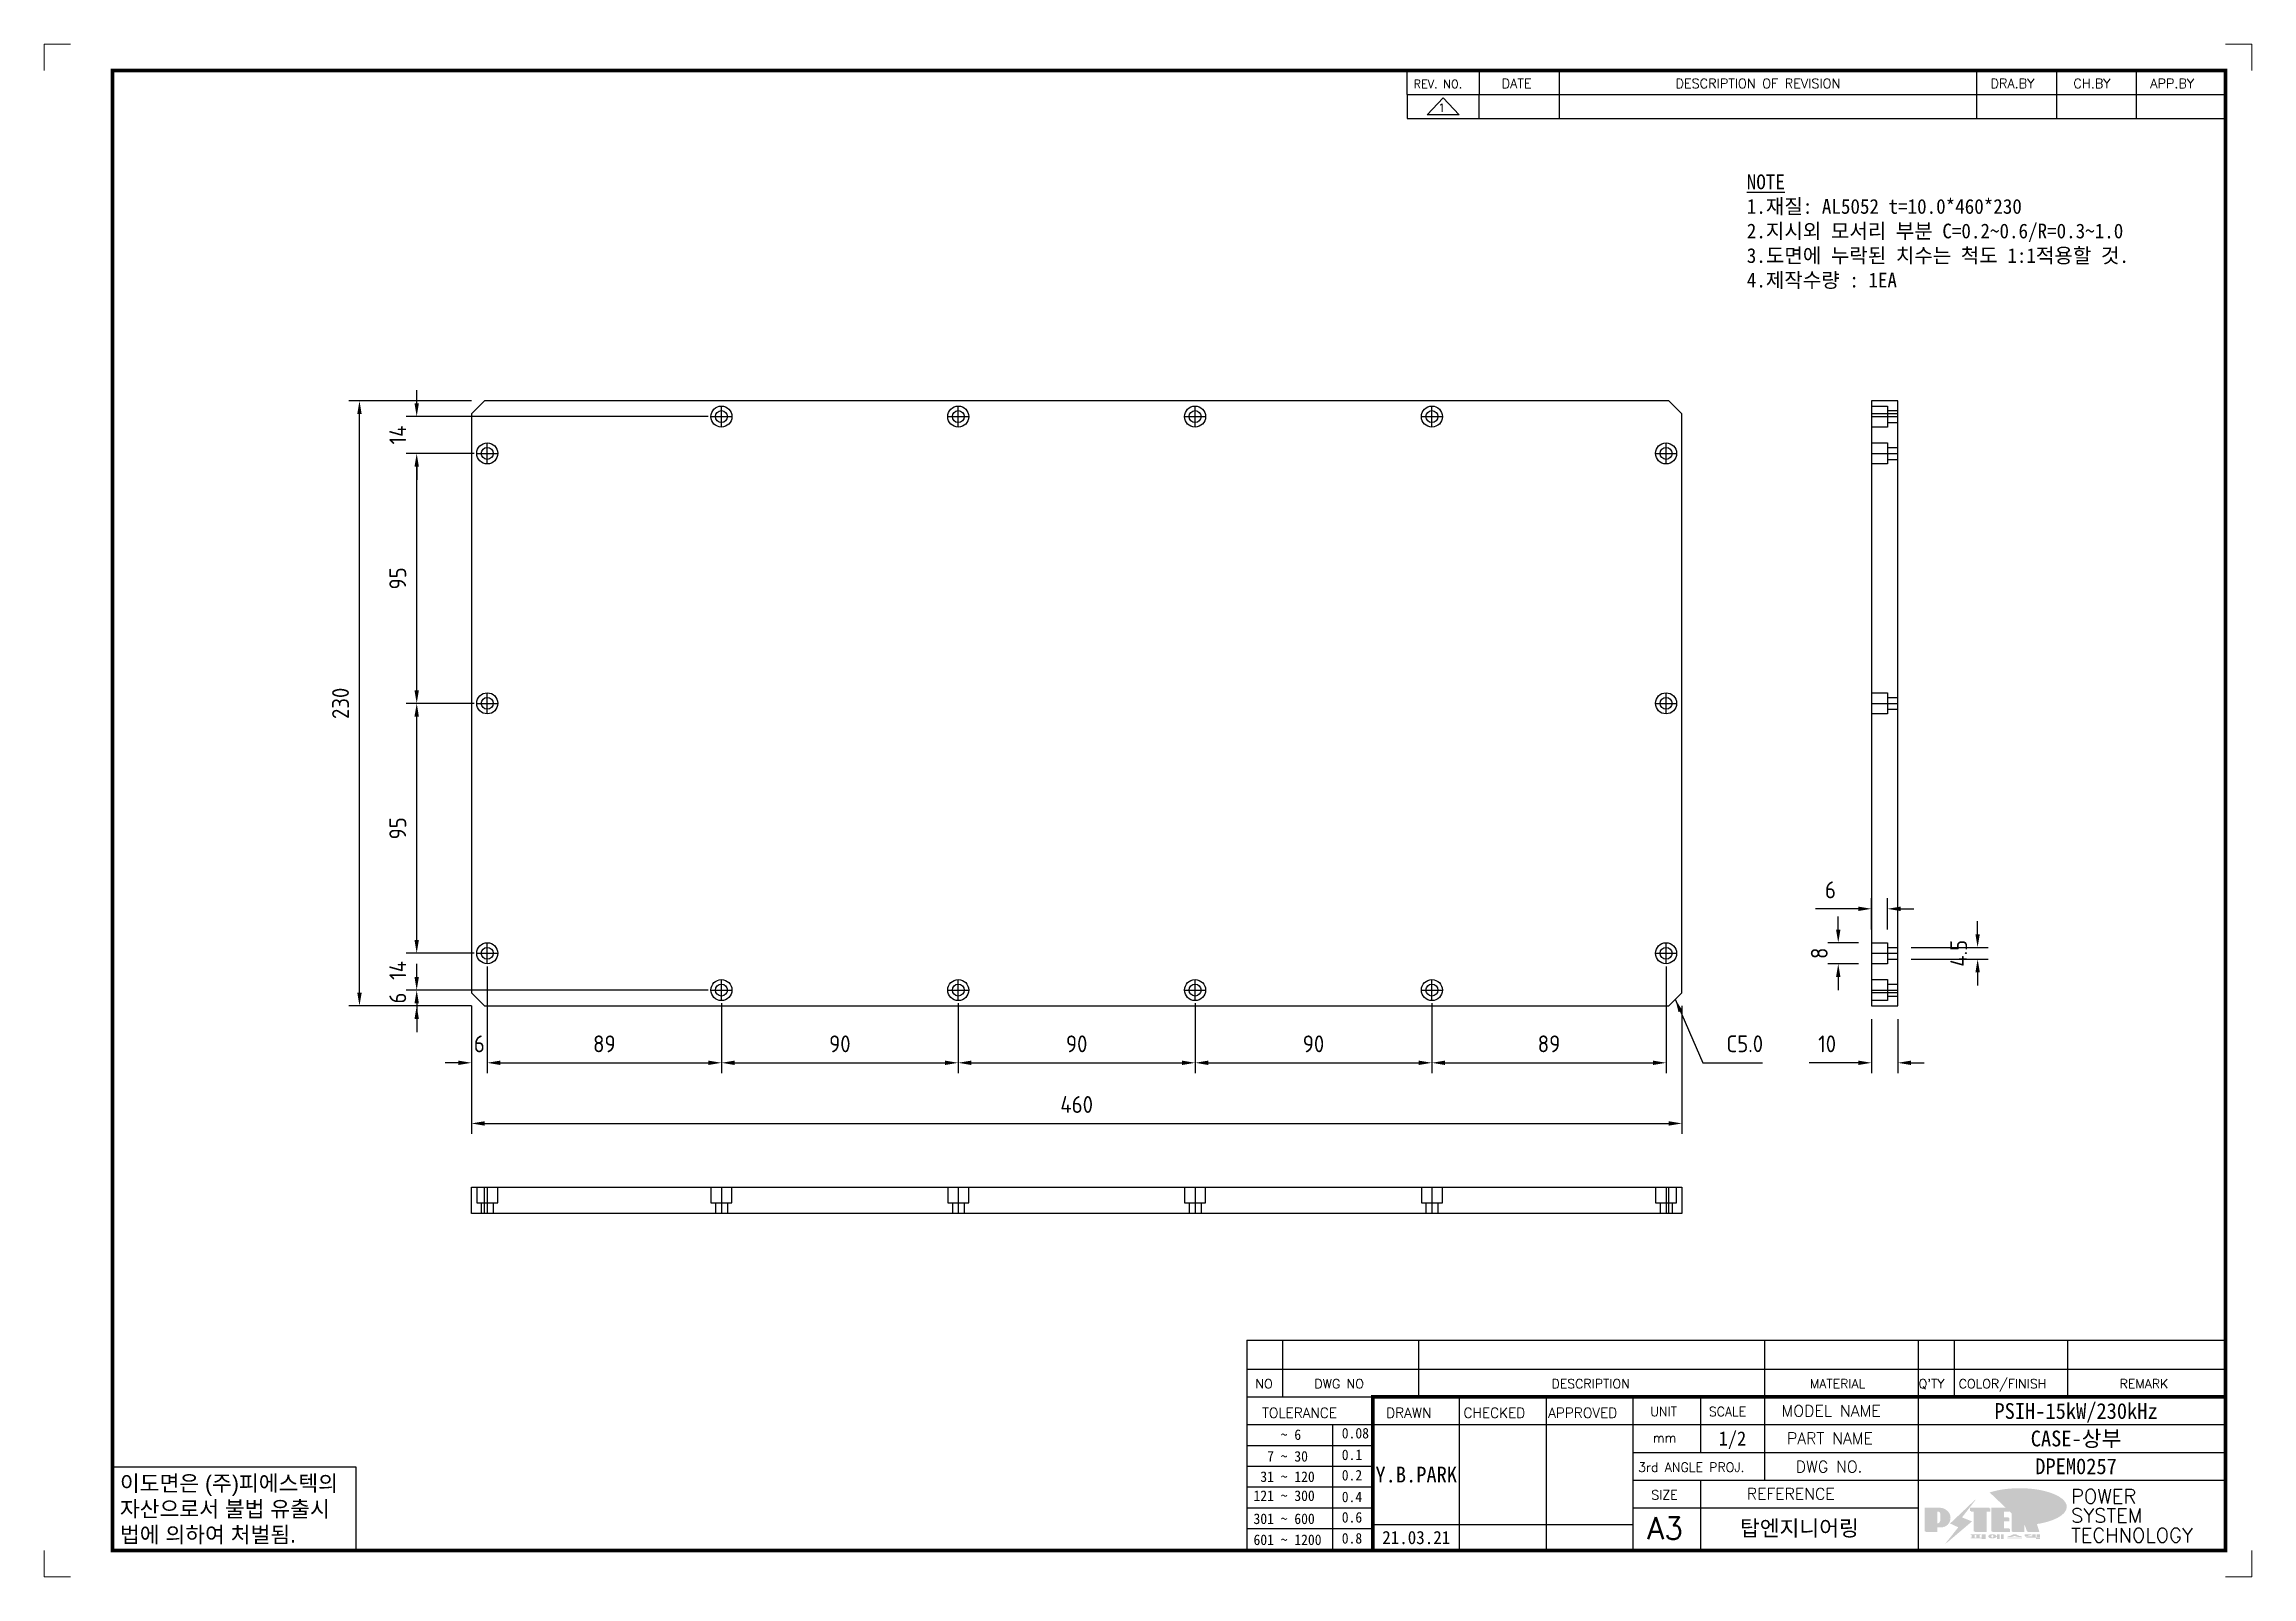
# Model space of a CAD drawing. Header units: millimetres. Extents: x -4251 to 2609, y -1673 to 4048.
# Drawn here: x -1637 to -798, y -331 to 251 of the extents above; entities that cross this region are included whole.
import ezdxf
from ezdxf.enums import TextEntityAlignment as Align

# ---------------------------------------------------------------- set-up
doc = ezdxf.new("R2010")
doc.units = ezdxf.units.MM
doc.linetypes.add('CENTER', pattern=[50.8, 31.75, -6.35, 6.35, -6.35])
doc.linetypes.add('HIDDENX2', pattern=[19.05, 12.7, -6.35])
for name, color, linetype in [('CENTER', 1, 'CENTER'), ('FORMAT-1', 7, 'Continuous'), ('line', 3, 'Continuous')]:
    doc.layers.add(name, color=color, linetype=linetype)
doc.styles.add('h1', font='')
doc.styles.add('HAN', font='')
doc.styles.add('RC', font='simplex.shx')
doc.styles.add('ROMANT', font='simplex.shx')
doc.styles.add('RT', font='simplex.shx', dxfattribs={"oblique": 15})
doc.styles.get("Standard").update_dxf_attribs({"font": 'ISOCP.SHX', "bigfont": 'WHGTXT.SHX'})
doc.styles.get('h1').set_extended_font_data('New Gulim')
doc.styles.get('HAN').set_extended_font_data('GulimChe')
doc.dimstyles.new('PS-2', dxfattribs={"dimscale": 2, "dimtxt": 3.2, "dimasz": 2.5, "dimexe": 2, "dimexo": 2.5, "dimgap": 2, "dimtad": 1, "dimtoh": 1, "dimrnd": 0.05, "dimzin": 12, "dimdsep": 46, "dimtxsty": 'Standard', "dimcen": 0, "dimclrt": 2, "dimazin": 3, "dimtfac": 1, "dimtofl": 0, "dimtmove": 0, "dimatfit": 3, "dimfxl": 0, "dimtolj": 1, "dimtzin": 0, "dimarcsym": 0})

msp = doc.modelspace()

# ---------------------------------------------------------------- texts
at = {"color": 2, "insert": (-990.3811, 201.7897, -0.0003), "char_height": 5.600191, "attachment_point": 1, "style": 'HAN'}
msp.add_mtext_dynamic_manual_height_columns('{\\LNOTE\\P}1.재질: AL5052 t=10.0*460*230\\P2.지시외 모서리 부분 C=0.2~0.6/R=0.3~1.0\\P3.도면에 누락된 치수는 척도 1:1적용할 것.\\P{\\C1;4.제작수량 : 1EA}', width=794.617376, gutter_width=769.2954, heights=[449.7266], dxfattribs=at)
at = {"color": 2, "insert": (-998.1321, -131.8455, 0), "char_height": 6.4, "attachment_point": 7}
msp.add_mtext('C5.0', dxfattribs=at)

# ---------------------------------------------------------------- blocks, each defined once
blk = doc.blocks.new('A$C3D6151C9')
at = {"color": 4}
for p, q in [((-455, 0), (-455, 10)), ((-5, 0), (-5, 10))]:
    blk.add_line(p, q, dxfattribs=at)
at = {"color": 2, "linetype": 'HIDDENX2'}
for p, q in [((-456.25, 4), (-456.25, 0)), ((-451.75, 4), (-451.75, 0)), ((-367.25, 4), (-367.25, 0)), ((-362.75, 4), (-362.75, 0)), ((-277.25, 4), (-277.25, 0)), ((-272.75, 4), (-272.75, 0)), ((-187.25, 4), (-187.25, 0)), ((-182.75, 4), (-182.75, 0)), ((-97.25, 4), (-97.25, 0)), ((-92.75, 4), (-92.75, 0)), ((-8.25, 4), (-8.25, 0)), ((-3.75, 4), (-3.75, 0))]:
    blk.add_line(p, q, dxfattribs=at)
at = {"color": 4}
blk.add_lwpolyline([(-460, 10), (0, 10), (0, 0), (-460, 0)], close=True, dxfattribs=at)
at = {"color": 2, "linetype": 'HIDDENX2'}
for points in [[(-458, 10), (-458, 4), (-450, 4), (-450, 10)], [(-369, 10), (-369, 4), (-361, 4), (-361, 10)], [(-279, 10), (-279, 4), (-271, 4), (-271, 10)], [(-189, 10), (-189, 4), (-181, 4), (-181, 10)], [(-99, 10), (-99, 4), (-91, 4), (-91, 10)], [(-10, 10), (-10, 4), (-2, 4), (-2, 10)]]:
    blk.add_lwpolyline(points, dxfattribs=at)
at = {"layer": 'CENTER'}
for p, q in [((-454, 10), (-454, 0)), ((-365, 10), (-365, 0)), ((-275, 10), (-275, 0)), ((-185, 10), (-185, 0)), ((-95, 10), (-95, 0)), ((-6, 10), (-6, 0))]:
    blk.add_line(p, q, dxfattribs=at)
blk = doc.blocks.new('A$C3FE42709')
at = {"color": 4}
for p, q in [((-219, 0), (-219, 10)), ((1, 0), (1, 10))]:
    blk.add_line(p, q, dxfattribs=at)
at = {"color": 2, "linetype": 'HIDDENX2'}
for p, q in [((-220.25, 4), (-220.25, 0)), ((-215.75, 4), (-215.75, 0)), ((-206.25, 4), (-206.25, 0)), ((-201.75, 4), (-201.75, 0)), ((-111.25, 4), (-111.25, 0)), ((-106.75, 4), (-106.75, 0)), ((-16.25, 4), (-16.25, 0)), ((-11.75, 4), (-11.75, 0)), ((-2.25, 4), (-2.25, 0)), ((2.25, 4), (2.25, 0))]:
    blk.add_line(p, q, dxfattribs=at)
at = {"color": 4}
blk.add_lwpolyline([(-224, 10), (6, 10), (6, 0), (-224, 0)], close=True, dxfattribs=at)
at = {"color": 2, "linetype": 'HIDDENX2'}
for points in [[(-222, 10), (-222, 4), (-214, 4), (-214, 10)], [(-208, 10), (-208, 4), (-200, 4), (-200, 10)], [(-113, 10), (-113, 4), (-105, 4), (-105, 10)], [(-18, 10), (-18, 4), (-10, 4), (-10, 10)], [(-4, 10), (-4, 4), (4, 4), (4, 10)]]:
    blk.add_lwpolyline(points, dxfattribs=at)
at = {"layer": 'CENTER'}
for p, q in [((-218, 10), (-218, 0)), ((-204, 10), (-204, 0)), ((-109, 10), (-109, 0)), ((-14, 10), (-14, 0)), ((0, 10), (0, 0))]:
    blk.add_line(p, q, dxfattribs=at)
blk = doc.blocks.new('re3')
at = {"color": 180}
for p, q in [((0, 0), (0, -4.55)), ((6.87, -0.64), (3.86, -3.91)), ((9.88, -3.91), (3.86, -3.91)), ((6.87, -0.64), (9.88, -3.91)), ((13.74, -4.55), (13.74, 0)), ((28.97, -4.55), (28.97, 0)), ((108.25, -4.55), (108.25, 0)), ((123.49, -4.55), (123.49, 0)), ((138.64, -4.55), (138.64, 0)), ((0, -4.55), (155.53, -4.55))]:
    blk.add_line(p, q, dxfattribs=at)
at = {"color": 2, "style": 'RC', "oblique": 15}
blk.add_attdef('REV.NO', text='', height=1.56, dxfattribs=at).set_placement((6.59, -2.56), align=Align.MIDDLE_CENTER)
blk.add_attdef('-1', text='', height=1.56, dxfattribs=at).set_placement((9.37, -1.66), align=Align.MIDDLE_LEFT)
at = {"color": 2, "style": 'HAN'}
for tag, p in [('REV.-DATE', (21.36, -2.28)), ('DRA.BY', (115.87, -2.28)), ('CH.BY', (131.07, -2.28)), ('APP.BY', (147.09, -2.28))]:
    blk.add_attdef(tag, text='', height=2.5, dxfattribs=at).set_placement(p, align=Align.MIDDLE_CENTER)
blk.add_attdef('DESCRIPTION-OF-REVISION', text='', height=2.5, dxfattribs=at).set_placement((31.61, -2.28), align=Align.MIDDLE_LEFT)
blk = doc.blocks.new('no3')
at = {"color": 180}
for p, q in [((0, 5.5), (0, 0)), ((0, 5.5), (186, 5.5)), ((6.79, 5.5), (6.79, 0)), ((32.74, 0.11), (32.74, 5.5)), ((98.4, 5.5), (98.4, 0)), ((127.61, 5.5), (127.61, 0)), ((134.43, 5.5), (134.43, 0)), ((155.98, 5.5), (155.98, 0))]:
    blk.add_line(p, q, dxfattribs=at)
at = {"color": 2, "style": 'HAN'}
for tag, p in [('PART-NO', (19.76, 2.75)), ('MATERIAL', (111.38, 2.75)), ("Q'TY", (131.02, 2.75)), ('COLOR/FINISH', (145.2, 2.75)), ('REMARK', (170.76, 2.75))]:
    blk.add_attdef(tag, text='', height=2.9, dxfattribs=at).set_placement(p, align=Align.MIDDLE_CENTER)
blk.add_attdef('DESCRIPTION', text='', height=2.9, dxfattribs=at).set_placement((34.51, 2.75), align=Align.MIDDLE_LEFT)
at = {"color": 2, "style": 'RT', "oblique": 15}
blk.add_attdef('NO', text='', height=1.74, dxfattribs=at).set_placement((3.38, 2.51), align=Align.MIDDLE_CENTER)
blk = doc.blocks.new('t3')
for p, q in [((0, 15.88), (46.25, 15.88)), ((0, 15.88), (0, 0)), ((46.25, 15.88), (46.25, 0)), ((0, 0), (46.25, 0))]:
    blk.add_line(p, q)
at = {"color": 1, "style": 'h1'}
for s, p in [('이도면은 (주)피에스텍의', (1.4, 11.29)), ('자산으로서 불법 유출시', (1.4, 6.41)), ('법에 의하여 처벌됨.', (1.4, 1.52))]:
    blk.add_text(s, height=3, dxfattribs=at).set_placement(p)
blk = doc.blocks.new('new LOGO')
at = {"layer": 'line'}
h = blk.add_hatch(color=1, dxfattribs=at)
h.paths.add_polyline_path([(41.5, 16.4), (54.3, 16.4, 1), (54.3, 82.9), (0, 82.9), (0, -0.1), (41.5, -0.1)])
h.paths.add_polyline_path([(41.5, 27.9), (41.5, 71.9), (43.6, 71.9, -0.414214), (54.6, 60.9), (54.6, 38.9, -0.414214), (43.6, 27.9)], flags=16)
h.paths.add_polyline_path([(214.7, 71.9), (227.5, 71.9), (227.5, 82.9), (159.7, 82.9), (159.7, 71.9), (172.5, 71.9), (172.5, -0.1), (214.7, -0.1)])
h.paths.add_polyline_path([(276, 37.4), (294.8, 37.4), (294.8, 49.1), (276, 49.1), (276, 71.9), (294.8, 71.9), (294.8, 82.9), (234.5, 82.9), (234.5, -0.1), (297, -0.1), (297, 10.9), (276, 10.9)])
h.paths.add_polyline_path([(347.2, 35.2), (359.7, -0.1), (400.5, -0.1), (379.6, 66.8), (399.7, 82.9), (380.6, 82.9), (347.2, 61.6), (347.2, 82.9), (305.5, 82.9), (305.5, -0.1), (347.2, -0.1)])
h = blk.add_hatch(color=250, dxfattribs=at)
h.paths.add_polyline_path([(44.5, 69.4), (46.6, 69.4, -0.129793), (52, 68, 0.221832), (43.6, 71.9), (41.5, 71.9), (41.5, 27.9), (43.6, 27.9, 0.02048), (44.5, 28)], flags=17)
h.paths.add_polyline_path([(44.5, 13.9), (57.3, 13.9, 0.72362), (77.1, 73.9, -0.679777), (54.3, 16.4), (41.5, 16.4), (41.5, -0.1), (3, -0.1), (3, -2.6), (44.5, -2.6)])
h.paths.add_polyline_path([(117.9, 14.2), (71.5, -44.4), (77.1, -39.6), (120.8, 15.6), (92, 28.9), (173.3, 106), (177.5, 111.4), (89.1, 27.6)])
h.paths.add_polyline_path([(162.7, 71.9), (162.7, 69.4), (172.5, 69.4), (172.5, 71.9)], flags=17)
h.paths.add_polyline_path([(217.7, 69.4), (230.5, 69.4), (230.5, 80.4), (227.5, 80.4), (227.5, 71.9), (214.7, 71.9), (214.7, -0.1), (175.5, -0.1), (175.5, -2.6), (217.7, -2.6)])
h.paths.add_polyline_path([(297.8, 46.6), (294.8, 46.6), (294.8, 37.4), (276, 37.4), (276, 10.9), (279, 10.9), (279, 34.9), (297.8, 34.9)])
h.paths.add_polyline_path([(300, 8.4), (297, 8.4), (297, -0.1), (237.5, -0.1), (237.5, -2.6), (300, -2.6)])
h.paths.add_polyline_path([(297.8, 80.4), (294.8, 80.4), (294.8, 71.9), (276, 71.9), (276, 49.1), (279, 49.1), (279, 69.4), (297.8, 69.4)])
h.paths.add_polyline_path([(350.2, 80.4), (347.2, 80.4), (347.2, 61.6), (350.2, 63.5)])
h.paths.add_polyline_path([(350.2, 26.7), (347.2, 35.2), (347.2, -0.1), (308.5, -0.1), (308.5, -2.6), (350.2, -2.6)])
h.paths.add_polyline_path([(402.7, 80.4), (396.5, 80.4), (379.6, 66.8), (400.5, -0.1), (361.8, -0.1), (362.7, -2.6), (403.5, -2.6), (382.6, 64.3)])
blk.add_hatch(color=5, dxfattribs=at).paths.add_polyline_path([(166.3, 35), (131, 49), (180.4, 112.7), (92, 28.9), (120.8, 15.6), (74.4, -43)])
h = blk.add_hatch(color=253, dxfattribs=at)
edge = h.paths.add_edge_path()
edge.add_ellipse((333.9, 86.4), major_axis=(-165.9, 0), ratio=0.39426, start_angle=111.51268, end_angle=334.46902)
edge.add_ellipse((314.1, 81.2), major_axis=(-153.7, 0), ratio=0.40699, start_angle=121.30662, end_angle=327.74369, ccw=False)
edge.add_line((394, 27.8), (394.7, 25.6))
h = blk.add_hatch(color=250, dxfattribs=at)
edge = h.paths.add_edge_path()
edge.add_ellipse((237.8, -17.6), major_axis=(-14.3, 0), ratio=0.526336, start_angle=192.2456, end_angle=269.07481)
edge.add_line((238.1, -10.1), (237.6, -10.1))
edge.add_ellipse((237.8, -17.6), major_axis=(-14.3, 0), ratio=0.526336, start_angle=270.92519, end_angle=449.07481)
edge.add_line((237.6, -25.1), (238.1, -25.1))
edge.add_ellipse((237.8, -17.6), major_axis=(-14.3, 0), ratio=0.526336, start_angle=450.92519, end_angle=527.7544)
edge.add_line((251.7, -19.2), (254.1, -19.2))
edge.add_line((254.1, -19.2), (254.1, -27.1))
edge.add_line((254.1, -27.1), (263.1, -27.1))
edge.add_line((263.1, -27.1), (263.1, -10.1))
edge.add_line((263.1, -10.1), (254.1, -10.1))
edge.add_line((254.1, -10.1), (254.1, -16))
edge.add_line((254.1, -16), (251.7, -16))
h.paths.add_polyline_path([(241, -16.4), (241, -18.7, -1), (234.4, -18.7), (234.4, -16.4, -1)], flags=16)
h.paths.add_polyline_path([(278.2, -10.1), (268.1, -10.1), (268.1, -27.1), (278.2, -27.1)])
h.paths.add_polyline_path([(310.3, -10.1), (310.3, -11.1, -0.157169), (289.3, -17.5), (294, -19.9, 0.128407), (316.3, -15.9, 0.128407), (338.6, -19.9), (343.3, -17.5, -0.157169), (322.2, -11.1), (322.2, -10.1)])
h.paths.add_polyline_path([(342.1, -25.1), (342.1, -22.3), (290.4, -22.3), (290.4, -25.1)])
h.paths.add_polyline_path([(352, -10.1), (352, -16.2, 0.414214), (354, -18.2), (378.7, -18.2), (378.7, -19.6), (390.2, -19.6), (390.2, -10.1), (378.7, -10.1), (378.7, -13.6), (374.7, -13.6), (374.7, -15.1), (378.7, -15.1), (378.7, -16.2), (364.7, -16.2), (364.7, -15.1), (371.2, -15.1), (371.2, -13.6), (364.7, -13.6), (364.7, -12.6), (374.7, -12.6), (374.7, -10.1)])
h.paths.add_polyline_path([(393.8, -10.1), (393.8, -19.6), (405, -19.6), (405, -10.1)])
h.paths.add_polyline_path([(405, -27.1), (405, -20.9), (356.8, -20.9), (356.8, -23), (391.8, -23), (391.8, -27.1)])
h.paths.add_polyline_path([(200.4, -10.1), (200.4, -22.3), (193.2, -22.3), (193.2, -12.6), (196.6, -12.6), (196.6, -10.1), (161, -10.1), (161, -12.6), (164.5, -12.6), (164.5, -22.3), (161, -22.3), (161, -25.1), (200.4, -25.1), (200.4, -27.1), (213.9, -27.1), (213.9, -10.1)])
h.paths.add_polyline_path([(182, -12.6), (175.6, -12.6), (175.6, -22.3), (182, -22.3)], flags=17)
blk = doc.blocks.new('format-3')
at = {"color": 3, "lineweight": 9}
for p, q in [((0, 286.3), (0, 291.3)), ((5, 291.3), (0, 291.3)), ((414.5, 291.3), (419.5, 291.3)), ((419.5, 286.3), (419.5, 291.3)), ((0, 5), (0, 0)), ((419.5, 5), (419.5, 0)), ((5, 0), (0, 0)), ((414.5, 0), (419.5, 0))]:
    blk.add_line(p, q, dxfattribs=at)
at = {"color": 180}
for p, q in [((258.97, 281.75), (258.97, 286.3)), ((272.71, 281.75), (272.71, 286.3)), ((287.94, 281.75), (287.94, 286.3)), ((367.22, 281.75), (367.22, 286.3)), ((382.45, 281.75), (382.45, 286.3)), ((397.61, 281.75), (397.61, 286.3)), ((258.97, 281.75), (414.5, 281.75)), ((228.5, 39.49), (228.5, 5)), ((228.5, 39.49), (414.5, 39.49)), ((235.29, 39.49), (235.29, 34.21)), ((261.24, 34.21), (261.24, 39.49)), ((326.9, 39.49), (326.9, 34.21)), ((356.11, 39.49), (356.11, 34.21)), ((362.93, 39.49), (362.93, 34.21)), ((384.48, 39.49), (384.48, 34.21)), ((228.5, 34.21), (252.48, 34.21)), ((268.96, 5), (268.96, 34.21)), ((285.45, 5), (285.45, 34.21)), ((301.94, 5), (301.94, 34.21)), ((314.72, 34.21), (314.72, 23.65)), ((326.9, 34.21), (326.9, 18.37)), ((356.11, 34.21), (356.11, 5)), ((228.5, 28.93), (252.48, 28.93)), ((244.89, 5.23), (244.89, 28.93)), ((252.48, 28.93), (414.5, 28.93)), ((228.5, 24.98), (252.48, 24.98)), ((228.5, 21.03), (252.48, 21.03)), ((301.94, 23.65), (414.5, 23.65)), ((228.5, 17.08), (252.48, 17.08)), ((301.94, 18.37), (414.5, 18.37)), ((314.72, 18.37), (314.72, 5)), ((228.5, 13.13), (252.48, 13.13)), ((301.94, 13.09), (356.11, 13.09)), ((228.5, 9.18), (252.48, 9.18)), ((252.48, 9.95), (301.94, 9.95))]:
    blk.add_line(p, q, dxfattribs=at)
at = {"const_width": 0.7}
blk.add_lwpolyline([(252.48, 5), (252.48, 34.21), (414.5, 34.21)], dxfattribs=at)
at = {"layer": 'FORMAT-1', "const_width": 0.7}
blk.add_lwpolyline([(13, 5), (13, 286.3), (414.5, 286.3), (414.5, 5)], close=True, dxfattribs=at)
blk.add_blockref('t3', (13, 5))
at = {"xscale": 0.05400000000000027, "yscale": 0.05400000000000027, "zscale": 0.05400000000000027}
blk.add_blockref('new LOGO', (357.35, 8.65), dxfattribs=at)
at = {"color": 2}
for s, height, style, p in [('REV. NO.', 1.56, 'RC', (260.23, 282.95)), ('DATE', 1.788, 'RC', (276.95, 282.94)), ('DESCRIPTION OF REVISION', 1.7875, 'RC', (309.98, 282.94)), ('DRA.BY', 1.788, 'RC', (369.83, 282.94)), ('CH.BY', 1.788, 'RC', (385.59, 282.94)), ('APP.BY', 1.788, 'RC', (400.18, 282.94)), ('COLOR/FINISH', 1.7424, 'RC', (363.8, 35.83)), ('NO', 1.742, 'RC', (230.16, 35.83)), ('DWG NO', 1.742, 'RC', (241.36, 35.83)), ('DESCRIPTION', 1.7424, 'RC', (286.43, 35.83)), ('MATERIAL', 1.742, 'RC', (335.52, 35.83)), ("Q'TY", 1.742, 'RC', (356.17, 35.83)), ('REMARK', 1.742, 'RC', (394.37, 35.83)), (' TOLERANCE', 1.9, 'RC', (230.11, 30.22)), ('DRAWN', 1.9, 'RC', (255, 30.22)), ('CHECKED', 1.9, 'RC', (269.71, 30.22)), ('APPROVED', 1.9, 'RC', (285.8, 30.22)), ('UNIT', 1.742, 'RC', (305.19, 30.55)), ('SCALE', 1.742, 'RC', (316.32, 30.55)), ('MODEL NAME', 2.178, 'RC', (330.12, 30.46)), ('    ~ 6', 2, 'HAN', (229.8, 26.03)), ('0.08', 2, 'HAN', (246.57, 26.31)), ('mm', 1.742, 'RC', (305.67, 25.56)), ('PART NAME', 2.178, 'RC', (331.17, 25.24)), ('  7 ~ 30', 2, 'HAN', (229.8, 21.91)), ('0.1', 2, 'HAN', (246.57, 22.2)), ('3rd ANGLE PROJ.', 1.7424, 'RC', (302.87, 19.97)), ('DWG NO.', 2.178, 'RC', (332.84, 19.85)), (' 31 ~ 120', 2, 'HAN', (229.8, 18.04)), ('0.2', 2, 'HAN', (246.57, 18.32)), ('REFERENCE', 2.178, 'RC', (323.52, 14.69)), ('121 ~ 300', 2, 'HAN', (229.8, 14.42)), ('0.4', 2, 'HAN', (246.57, 14.2)), ('SIZE', 1.742, 'RC', (305.39, 14.71)), ('301 ~ 600', 2, 'HAN', (229.8, 10.04)), ('0.6', 2, 'HAN', (246.57, 10.32)), ('601 ~ 1200', 2, 'HAN', (229.8, 6.05)), ('0.8', 2, 'HAN', (246.57, 6.33))]:
    blk.add_text(s, height=height, dxfattribs=dict(at, style=style)).set_placement(p)
at = {"style": 'ROMANT'}
for s, p in [('SYSTEM', (385.15, 10.31)), ('POWER', (385.15, 13.96)), ('TECHNOLOGY', (385.15, 6.56))]:
    blk.add_text(s, height=2.7, dxfattribs=at).set_placement(p)
at = {"color": 2, "lineweight": 25, "style": 'RC'}
blk.add_text('A3', height=4.182, dxfattribs=at).set_placement((304.61, 7.14))
at = {"style": 'HAN'}
for tag, height, p in [('MODEL-NAME', 3, (386.1, 31.53)), ('SCALE', 2.7, (320.81, 26.29)), ('PART-NAME', 3, (386.1, 26.29)), ('CH-BY', 3, (277.21, 19.44)), ('DWG-NO', 3, (386.1, 21.01)), ('DRA-BY', 3, (260.72, 19.44)), ('APP-BY', 3, (293.7, 19.44)), ('DRA-DATE', 2.5, (260.72, 7.47)), ('CH-DATE', 2.5, (277.21, 7.47)), ('APP-DATE', 2.5, (293.7, 7.47)), ('관련업체', 3, (333.52, 9.26))]:
    blk.add_attdef(tag, text='', height=height, dxfattribs=at).set_placement(p, align=Align.MIDDLE_CENTER)
blk = doc.blocks.new('*D1244')
at = {"color": 0, "lineweight": -2}
for p, q in [((-1469.05, -99.24), (-1469.05, -139.87)), ((-1475.05, -114.24), (-1475.05, -139.87)), ((-1480.05, -135.87), (-1485.05, -135.87)), ((-1464.05, -135.87), (-1459.05, -135.87))]:
    blk.add_line(p, q, dxfattribs=at)
at = {"color": 0}
for points in [[(-1480.05, -135.04), (-1480.05, -136.7), (-1475.05, -135.87)], [(-1464.05, -135.04), (-1464.05, -136.7), (-1469.05, -135.87)]]:
    blk.add_solid(points, dxfattribs=at)
at = {"layer": 'DEFPOINTS', "color": 0}
for p in [(-1469.05, -94.24), (-1475.05, -109.24), (-1469.05, -135.87)]:
    blk.add_point(p, dxfattribs=at)
at = {"color": 2, "insert": (-1472.05, -128.67), "char_height": 6.4, "attachment_point": 5}
blk.add_mtext('\\A1;6', dxfattribs=at)
blk = doc.blocks.new('*D1245')
at = {"color": 0, "lineweight": -2}
for p, q in [((-1469.05, -99.24), (-1469.05, -139.87)), ((-1380.05, -113.24), (-1380.05, -139.87)), ((-1464.05, -135.87), (-1385.05, -135.87))]:
    blk.add_line(p, q, dxfattribs=at)
at = {"color": 0}
for points in [[(-1464.05, -135.04), (-1464.05, -136.7), (-1469.05, -135.87)], [(-1385.05, -135.04), (-1385.05, -136.7), (-1380.05, -135.87)]]:
    blk.add_solid(points, dxfattribs=at)
at = {"layer": 'DEFPOINTS', "color": 0}
for p in [(-1469.05, -94.24), (-1380.05, -108.24), (-1380.05, -135.87)]:
    blk.add_point(p, dxfattribs=at)
at = {"color": 2, "insert": (-1424.55, -128.67), "char_height": 6.4, "attachment_point": 5}
blk.add_mtext('\\A1;89', dxfattribs=at)
blk = doc.blocks.new('*D1246')
at = {"color": 0, "lineweight": -2}
for p, q in [((-1380.05, -113.24), (-1380.05, -139.87)), ((-1290.05, -113.24), (-1290.05, -139.87)), ((-1375.05, -135.87), (-1295.05, -135.87))]:
    blk.add_line(p, q, dxfattribs=at)
at = {"color": 0}
for points in [[(-1375.05, -135.04), (-1375.05, -136.7), (-1380.05, -135.87)], [(-1295.05, -135.04), (-1295.05, -136.7), (-1290.05, -135.87)]]:
    blk.add_solid(points, dxfattribs=at)
at = {"layer": 'DEFPOINTS', "color": 0}
for p in [(-1380.05, -108.24), (-1290.05, -108.24), (-1290.05, -135.87)]:
    blk.add_point(p, dxfattribs=at)
at = {"color": 2, "insert": (-1335.05, -128.67), "char_height": 6.4, "attachment_point": 5}
blk.add_mtext('\\A1;90', dxfattribs=at)
blk = doc.blocks.new('*D1247')
at = {"color": 0, "lineweight": -2}
for p, q in [((-1290.05, -113.24), (-1290.05, -139.87)), ((-1200.05, -113.24), (-1200.05, -139.87)), ((-1285.05, -135.87), (-1205.05, -135.87))]:
    blk.add_line(p, q, dxfattribs=at)
at = {"color": 0}
for points in [[(-1285.05, -135.04), (-1285.05, -136.7), (-1290.05, -135.87)], [(-1205.05, -135.04), (-1205.05, -136.7), (-1200.05, -135.87)]]:
    blk.add_solid(points, dxfattribs=at)
at = {"layer": 'DEFPOINTS', "color": 0}
for p in [(-1290.05, -108.24), (-1200.05, -108.24), (-1200.05, -135.87)]:
    blk.add_point(p, dxfattribs=at)
at = {"color": 2, "insert": (-1245.05, -128.67), "char_height": 6.4, "attachment_point": 5}
blk.add_mtext('\\A1;90', dxfattribs=at)
blk = doc.blocks.new('*D1248')
at = {"color": 0, "lineweight": -2}
for p, q in [((-1200.05, -113.24), (-1200.05, -139.87)), ((-1110.05, -113.24), (-1110.05, -139.87)), ((-1195.05, -135.87), (-1115.05, -135.87))]:
    blk.add_line(p, q, dxfattribs=at)
at = {"color": 0}
for points in [[(-1195.05, -135.04), (-1195.05, -136.7), (-1200.05, -135.87)], [(-1115.05, -135.04), (-1115.05, -136.7), (-1110.05, -135.87)]]:
    blk.add_solid(points, dxfattribs=at)
at = {"layer": 'DEFPOINTS', "color": 0}
for p in [(-1200.05, -108.24), (-1110.05, -108.24), (-1110.05, -135.87)]:
    blk.add_point(p, dxfattribs=at)
at = {"color": 2, "insert": (-1155.05, -128.67), "char_height": 6.4, "attachment_point": 5}
blk.add_mtext('\\A1;90', dxfattribs=at)
blk = doc.blocks.new('*D1239')
at = {"color": 0, "lineweight": -2}
for p, q in [((-1021.05, -99.24), (-1021.05, -139.87)), ((-1110.05, -113.24), (-1110.05, -139.87)), ((-1105.05, -135.87), (-1026.05, -135.87))]:
    blk.add_line(p, q, dxfattribs=at)
at = {"color": 0}
for points in [[(-1105.05, -135.04), (-1105.05, -136.7), (-1110.05, -135.87)], [(-1026.05, -135.04), (-1026.05, -136.7), (-1021.05, -135.87)]]:
    blk.add_solid(points, dxfattribs=at)
at = {"layer": 'DEFPOINTS', "color": 0}
for p in [(-1021.05, -94.24), (-1110.05, -108.24), (-1021.05, -135.87)]:
    blk.add_point(p, dxfattribs=at)
at = {"color": 2, "insert": (-1065.55, -128.67), "char_height": 6.4, "attachment_point": 5}
blk.add_mtext('\\A1;89', dxfattribs=at)
blk = doc.blocks.new('*D1240')
at = {"color": 0, "lineweight": -2}
for p, q in [((-1495.86, -103.24), (-1495.86, -98.24)), ((-1385.05, -108.24), (-1499.86, -108.24)), ((-1475.05, -114.24), (-1499.86, -114.24)), ((-1495.86, -119.24), (-1495.86, -124.24))]:
    blk.add_line(p, q, dxfattribs=at)
at = {"color": 0}
for points in [[(-1496.7, -103.24), (-1495.03, -103.24), (-1495.86, -108.24)], [(-1496.7, -119.24), (-1495.03, -119.24), (-1495.86, -114.24)]]:
    blk.add_solid(points, dxfattribs=at)
at = {"layer": 'DEFPOINTS', "color": 0}
for p in [(-1495.86, -108.24), (-1380.05, -108.24), (-1470.05, -114.24)]:
    blk.add_point(p, dxfattribs=at)
at = {"color": 2, "insert": (-1503.06, -111.24), "char_height": 6.4, "attachment_point": 5, "rotation": 90}
blk.add_mtext('\\A1;6', dxfattribs=at)
blk = doc.blocks.new('*D1238')
at = {"color": 0, "lineweight": -2}
for p, q in [((-1495.86, -89.24), (-1495.86, -84.24)), ((-1474.05, -94.24), (-1499.86, -94.24)), ((-1385.05, -108.24), (-1499.86, -108.24)), ((-1495.86, -113.24), (-1495.86, -118.24))]:
    blk.add_line(p, q, dxfattribs=at)
at = {"color": 0}
for points in [[(-1496.7, -89.24), (-1495.03, -89.24), (-1495.86, -94.24)], [(-1496.7, -113.24), (-1495.03, -113.24), (-1495.86, -108.24)]]:
    blk.add_solid(points, dxfattribs=at)
at = {"layer": 'DEFPOINTS', "color": 0}
for p in [(-1495.86, -94.24), (-1469.05, -94.24), (-1380.05, -108.24)]:
    blk.add_point(p, dxfattribs=at)
at = {"color": 2, "insert": (-1503.06, -100.74), "char_height": 6.4, "attachment_point": 5, "rotation": 90}
blk.add_mtext('\\A1;14', dxfattribs=at)
blk = doc.blocks.new('*D1241')
at = {"color": 0, "lineweight": -2}
for p, q in [((-1474.05, 0.76), (-1499.86, 0.76)), ((-1495.86, -89.24), (-1495.86, -4.24)), ((-1474.05, -94.24), (-1499.86, -94.24))]:
    blk.add_line(p, q, dxfattribs=at)
at = {"color": 0}
for points in [[(-1496.7, -4.24), (-1495.03, -4.24), (-1495.86, 0.76)], [(-1496.7, -89.24), (-1495.03, -89.24), (-1495.86, -94.24)]]:
    blk.add_solid(points, dxfattribs=at)
at = {"layer": 'DEFPOINTS', "color": 0}
for p in [(-1495.86, 0.76), (-1469.05, 0.76), (-1469.05, -94.24)]:
    blk.add_point(p, dxfattribs=at)
at = {"color": 2, "insert": (-1503.06, -46.74), "char_height": 6.4, "attachment_point": 5, "rotation": 90}
blk.add_mtext('\\A1;95', dxfattribs=at)
blk = doc.blocks.new('*D1242')
at = {"color": 0, "lineweight": -2}
for p, q in [((-1474.05, 95.76), (-1499.86, 95.76)), ((-1495.86, 5.76), (-1495.86, 90.76)), ((-1474.05, 0.76), (-1499.86, 0.76))]:
    blk.add_line(p, q, dxfattribs=at)
at = {"color": 0}
for points in [[(-1496.7, 90.76), (-1495.03, 90.76), (-1495.86, 95.76)], [(-1496.7, 5.76), (-1495.03, 5.76), (-1495.86, 0.76)]]:
    blk.add_solid(points, dxfattribs=at)
at = {"layer": 'DEFPOINTS', "color": 0}
for p in [(-1495.86, 95.76), (-1469.05, 95.76), (-1469.05, 0.76)]:
    blk.add_point(p, dxfattribs=at)
at = {"color": 2, "insert": (-1503.06, 48.26), "char_height": 6.4, "attachment_point": 5, "rotation": 90}
blk.add_mtext('\\A1;95', dxfattribs=at)
blk = doc.blocks.new('*D1243')
at = {"color": 0, "lineweight": -2}
for p, q in [((-1495.86, 114.76), (-1495.86, 119.76)), ((-1385.05, 109.76), (-1499.86, 109.76)), ((-1474.05, 95.76), (-1499.86, 95.76)), ((-1495.86, 90.76), (-1495.86, 85.76))]:
    blk.add_line(p, q, dxfattribs=at)
at = {"color": 0}
for points in [[(-1496.7, 114.76), (-1495.03, 114.76), (-1495.86, 109.76)], [(-1496.7, 90.76), (-1495.03, 90.76), (-1495.86, 95.76)]]:
    blk.add_solid(points, dxfattribs=at)
at = {"layer": 'DEFPOINTS', "color": 0}
for p in [(-1495.86, 109.76), (-1380.05, 109.76), (-1469.05, 95.76)]:
    blk.add_point(p, dxfattribs=at)
at = {"color": 2, "insert": (-1503.06, 102.76), "char_height": 6.4, "attachment_point": 5, "rotation": 90}
blk.add_mtext('\\A1;14', dxfattribs=at)
blk = doc.blocks.new('*D1249')
at = {"color": 0, "lineweight": -2}
for p, q in [((-1475.05, -114.24), (-1475.05, -162.92)), ((-1015.05, -114.24), (-1015.05, -162.92)), ((-1470.05, -158.92), (-1020.05, -158.92))]:
    blk.add_line(p, q, dxfattribs=at)
at = {"color": 0}
for points in [[(-1470.05, -158.09), (-1470.05, -159.76), (-1475.05, -158.92)], [(-1020.05, -158.09), (-1020.05, -159.76), (-1015.05, -158.92)]]:
    blk.add_solid(points, dxfattribs=at)
at = {"layer": 'DEFPOINTS', "color": 0}
for p in [(-1475.05, -109.24), (-1015.05, -109.24), (-1015.05, -158.92)]:
    blk.add_point(p, dxfattribs=at)
at = {"color": 2, "insert": (-1245.05, -151.72), "char_height": 6.4, "attachment_point": 5}
blk.add_mtext('\\A1;460', dxfattribs=at)
blk = doc.blocks.new('*D1250')
at = {"color": 0, "lineweight": -2}
for p, q in [((-1475.05, 115.76), (-1521.61, 115.76)), ((-1517.61, -109.24), (-1517.61, 110.76)), ((-1475.05, -114.24), (-1521.61, -114.24))]:
    blk.add_line(p, q, dxfattribs=at)
at = {"color": 0}
for points in [[(-1518.44, 110.76), (-1516.77, 110.76), (-1517.61, 115.76)], [(-1518.44, -109.24), (-1516.77, -109.24), (-1517.61, -114.24)]]:
    blk.add_solid(points, dxfattribs=at)
at = {"layer": 'DEFPOINTS', "color": 0}
for p in [(-1517.61, 115.76), (-1470.05, 115.76), (-1470.05, -114.24)]:
    blk.add_point(p, dxfattribs=at)
at = {"color": 2, "insert": (-1524.81, 0.76), "char_height": 6.4, "attachment_point": 5, "rotation": 90}
blk.add_mtext('\\A1;230', dxfattribs=at)
blk = doc.blocks.new('*D1251')
at = {"color": 0, "lineweight": -2}
for p, q in [((-942.96, -85.24), (-942.96, -73.34)), ((-936.96, -85.24), (-936.96, -73.34)), ((-947.96, -77.34), (-964.23, -77.34)), ((-931.96, -77.34), (-926.96, -77.34))]:
    blk.add_line(p, q, dxfattribs=at)
at = {"color": 0}
for points in [[(-947.96, -76.51), (-947.96, -78.17), (-942.96, -77.34)], [(-931.96, -76.51), (-931.96, -78.17), (-936.96, -77.34)]]:
    blk.add_solid(points, dxfattribs=at)
at = {"layer": 'DEFPOINTS', "color": 0}
for p in [(-942.96, -77.34), (-942.96, -90.24), (-936.96, -90.24)]:
    blk.add_point(p, dxfattribs=at)
at = {"color": 2, "insert": (-958.59, -70.14), "char_height": 6.4, "attachment_point": 5}
blk.add_mtext('\\A1;6', dxfattribs=at)
blk = doc.blocks.new('*D1252')
at = {"color": 0, "lineweight": -2}
for p, q in [((-955.63, -85.24), (-955.63, -80.24)), ((-947.96, -90.24), (-959.63, -90.24)), ((-947.96, -98.24), (-959.63, -98.24)), ((-955.63, -103.24), (-955.63, -108.24))]:
    blk.add_line(p, q, dxfattribs=at)
at = {"color": 0}
for points in [[(-956.46, -85.24), (-954.79, -85.24), (-955.63, -90.24)], [(-956.46, -103.24), (-954.79, -103.24), (-955.63, -98.24)]]:
    blk.add_solid(points, dxfattribs=at)
at = {"layer": 'DEFPOINTS', "color": 0}
for p in [(-955.63, -90.24), (-942.96, -90.24), (-942.96, -98.24)]:
    blk.add_point(p, dxfattribs=at)
at = {"color": 2, "insert": (-962.83, -94.24), "char_height": 6.4, "attachment_point": 5, "rotation": 90}
blk.add_mtext('\\A1;8', dxfattribs=at)
blk = doc.blocks.new('*D1253')
at = {"color": 0, "lineweight": -2}
for p, q in [((-902.66, -86.99), (-902.66, -81.99)), ((-927.96, -91.99), (-898.66, -91.99)), ((-927.96, -96.49), (-898.66, -96.49)), ((-902.66, -101.49), (-902.66, -106.49))]:
    blk.add_line(p, q, dxfattribs=at)
at = {"color": 0}
for points in [[(-903.49, -86.99), (-901.82, -86.99), (-902.66, -91.99)], [(-903.49, -101.49), (-901.82, -101.49), (-902.66, -96.49)]]:
    blk.add_solid(points, dxfattribs=at)
at = {"layer": 'DEFPOINTS', "color": 0}
for p in [(-932.96, -91.99), (-902.66, -91.99), (-932.96, -96.49)]:
    blk.add_point(p, dxfattribs=at)
at = {"color": 2, "insert": (-909.86, -94.24), "char_height": 6.4, "attachment_point": 5, "rotation": 90}
blk.add_mtext('\\A1;4.5', dxfattribs=at)
blk = doc.blocks.new('*D1254')
at = {"color": 0, "lineweight": -2}
for p, q in [((-942.96, -119.24), (-942.96, -139.87)), ((-932.96, -119.24), (-932.96, -139.87)), ((-947.96, -135.87), (-966.73, -135.87)), ((-927.96, -135.87), (-922.96, -135.87))]:
    blk.add_line(p, q, dxfattribs=at)
at = {"color": 0}
for points in [[(-947.96, -135.04), (-947.96, -136.7), (-942.96, -135.87)], [(-927.96, -135.04), (-927.96, -136.7), (-932.96, -135.87)]]:
    blk.add_solid(points, dxfattribs=at)
at = {"layer": 'DEFPOINTS', "color": 0}
for p in [(-942.96, -114.24), (-932.96, -114.24), (-942.96, -135.87)]:
    blk.add_point(p, dxfattribs=at)
at = {"color": 2, "insert": (-959.85, -128.67), "char_height": 6.4, "attachment_point": 5}
blk.add_mtext('\\A1;10', dxfattribs=at)

# ---------------------------------------------------------------- dimensions: what is measured, and where the dimension line sits
for base, p1, p2, picture, middle in [((-1495.8618, 109.7649, 0), (-1469.0497, 95.7649, 0), (-1380.0497, 109.7649, 0), '*D1243', (-1495.8618, 102.7649, 0)), ((-1495.8618, -94.2351, 0), (-1380.0497, -108.2351, 0), (-1469.0497, -94.2351, 0), '*D1238', (-1495.8618, -100.7351, 0))]:
    dim = msp.add_linear_dim(base=base, p1=p1, p2=p2, angle=90, dimstyle='PS-2', override={"dimtmove": 1})
    dim.commit()
    dim.dimension.update_dxf_attribs({"geometry": picture, "text_midpoint": middle, "dimtype": 160})
dim = msp.add_linear_dim(base=(-1517.6072, 115.7649, 0), p1=(-1470.0497, -114.2351, 0), p2=(-1470.0497, 115.7649, 0), angle=90, dimstyle='PS-2')
dim.commit()
dim.dimension.update_dxf_attribs({"geometry": '*D1250', "text_midpoint": (-1524.8079, 0.7649, 0)})
for base, p1, p2, picture, middle in [((-1495.8618, 95.7649, 0), (-1469.0497, 0.7649, 0), (-1469.0497, 95.7649, 0), '*D1242', (-1503.0618, 48.2649, 0)), ((-1495.8618, 0.7649, 0), (-1469.0497, -94.2351, 0), (-1469.0497, 0.7649, 0), '*D1241', (-1503.0618, -46.7351, 0))]:
    dim = msp.add_linear_dim(base=base, p1=p1, p2=p2, angle=90, dimstyle='PS-2', override={"dimtmove": 1})
    dim.commit()
    dim.dimension.update_dxf_attribs({"geometry": picture, "text_midpoint": middle})
for base, p1, p2, picture, middle in [((-942.9646, -77.3406, 0), (-936.9646, -90.2351, 0), (-942.9646, -90.2351, 0), '*D1251', (-958.5948, -70.1406, 0)), ((-1015.0497, -158.9219, 0), (-1475.0497, -109.2351, 0), (-1015.0497, -109.2351, 0), '*D1249', (-1245.0497, -151.7219, 0)), ((-942.9646, -135.8702, 0), (-932.9646, -114.2351, 0), (-942.9646, -114.2351, 0), '*D1254', (-959.8471, -128.6702, 0))]:
    dim = msp.add_linear_dim(base=base, p1=p1, p2=p2, dimstyle='PS-2')
    dim.commit()
    dim.dimension.update_dxf_attribs({"geometry": picture, "text_midpoint": middle})
for base, p1, p2, picture, middle in [((-955.6276, -90.2351, 0), (-942.9646, -98.2351, 0), (-942.9646, -90.2351, 0), '*D1252', (-955.6276, -94.2351, 0)), ((-902.6568, -91.9851, 0), (-932.9646, -96.4851, 0), (-932.9646, -91.9851, 0), '*D1253', (-902.6568, -94.2351, 0)), ((-1495.8618, -108.2351, 0), (-1470.0497, -114.2351, 0), (-1380.0497, -108.2351, 0), '*D1240', (-1495.8618, -111.2351, 0))]:
    dim = msp.add_linear_dim(base=base, p1=p1, p2=p2, angle=90, dimstyle='PS-2')
    dim.commit()
    dim.dimension.update_dxf_attribs({"geometry": picture, "text_midpoint": middle, "dimtype": 160})
dim = msp.add_linear_dim(base=(-1469.0497, -135.8702, 0), p1=(-1475.0497, -109.2351, 0), p2=(-1469.0497, -94.2351, 0), dimstyle='PS-2')
dim.commit()
dim.dimension.update_dxf_attribs({"geometry": '*D1244', "text_midpoint": (-1472.0497, -135.8702, 0), "dimtype": 160})
for base, p1, p2, picture, middle in [((-1380.0497, -135.8702, 0), (-1469.0497, -94.2351, 0), (-1380.0497, -108.2351, 0), '*D1245', (-1424.5497, -128.6702, 0)), ((-1021.0497, -135.8702, 0), (-1110.0497, -108.2351, 0), (-1021.0497, -94.2351, 0), '*D1239', (-1065.5497, -128.6702, 0)), ((-1290.0497, -135.8702, 0), (-1380.0497, -108.2351, 0), (-1290.0497, -108.2351, 0), '*D1246', (-1335.0497, -128.6702, 0)), ((-1200.0497, -135.8702, 0), (-1290.0497, -108.2351, 0), (-1200.0497, -108.2351, 0), '*D1247', (-1245.0497, -128.6702, 0)), ((-1110.0497, -135.8702, 0), (-1200.0497, -108.2351, 0), (-1110.0497, -108.2351, 0), '*D1248', (-1155.0497, -128.6702, 0))]:
    dim = msp.add_linear_dim(base=base, p1=p1, p2=p2, dimstyle='PS-2', override={"dimtmove": 1})
    dim.commit()
    dim.dimension.update_dxf_attribs({"geometry": picture, "text_midpoint": middle})

# ---------------------------------------------------------------- linework, layer by layer
at = {"color": 4, "elevation": 0}
msp.add_lwpolyline([(-1020.0497, 115.7649), (-1470.0497, 115.7649), (-1475.0497, 110.7649), (-1475.0497, -109.2351), (-1470.0497, -114.2351), (-1020.0497, -114.2351), (-1015.0497, -109.2351), (-1015.0497, 110.7649)], close=True, dxfattribs=at)
at = {"color": 4}
for centre, radius in [((-1380.0497, 109.7649, 0), 4), ((-1380.0497, 109.7649, 0), 2.25), ((-1290.0497, 109.7649, 0), 4), ((-1290.0497, 109.7649, 0), 2.25), ((-1200.0497, 109.7649, 0), 4), ((-1200.0497, 109.7649, 0), 2.25), ((-1110.0497, 109.7649, 0), 4), ((-1110.0497, 109.7649, 0), 2.25), ((-1469.0497, 95.7649, 0), 4), ((-1469.0497, 95.7649, 0), 2.25), ((-1021.0497, 95.7649, 0), 4), ((-1021.0497, 95.7649, 0), 2.25), ((-1469.0497, 0.7649, 0), 4), ((-1469.0497, 0.7649, 0), 2.25), ((-1021.0497, 0.7649, 0), 4), ((-1021.0497, 0.7649, 0), 2.25), ((-1469.0497, -94.2351, 0), 4), ((-1469.0497, -94.2351, 0), 2.25), ((-1021.0497, -94.2351, 0), 4), ((-1021.0497, -94.2351, 0), 2.25), ((-1380.0497, -108.2351, 0), 4), ((-1380.0497, -108.2351, 0), 2.25), ((-1290.0497, -108.2351, 0), 4), ((-1290.0497, -108.2351, 0), 2.25), ((-1200.0497, -108.2351, 0), 4), ((-1200.0497, -108.2351, 0), 2.25), ((-1110.0497, -108.2351, 0), 4), ((-1110.0497, -108.2351, 0), 2.25)]:
    msp.add_circle(centre, radius, dxfattribs=at)
at = {"layer": 'CENTER'}
for p, q in [((-1384.0497, 109.7649, 0), (-1376.0497, 109.7649, 0)), ((-1380.0497, 105.7649, 0), (-1380.0497, 113.7649, 0)), ((-1294.0497, 109.7649, 0), (-1286.0497, 109.7649, 0)), ((-1290.0497, 105.7649, 0), (-1290.0497, 113.7649, 0)), ((-1204.0497, 109.7649, 0), (-1196.0497, 109.7649, 0)), ((-1200.0497, 105.7649, 0), (-1200.0497, 113.7649, 0)), ((-1114.0497, 109.7649, 0), (-1106.0497, 109.7649, 0)), ((-1110.0497, 105.7649, 0), (-1110.0497, 113.7649, 0)), ((-1473.0497, 95.7649, 0), (-1465.0497, 95.7649, 0)), ((-1469.0497, 91.7649, 0), (-1469.0497, 99.7649, 0)), ((-1025.0497, 95.7649, 0), (-1017.0497, 95.7649, 0)), ((-1021.0497, 91.7649, 0), (-1021.0497, 99.7649, 0)), ((-1473.0497, 0.7649, 0), (-1465.0497, 0.7649, 0)), ((-1469.0497, -3.2351, 0), (-1469.0497, 4.7649, 0)), ((-1025.0497, 0.7649, 0), (-1017.0497, 0.7649, 0)), ((-1021.0497, -3.2351, 0), (-1021.0497, 4.7649, 0)), ((-1469.0497, -98.2351, 0), (-1469.0497, -90.2351, 0)), ((-1021.0497, -98.2351, 0), (-1021.0497, -90.2351, 0)), ((-1473.0497, -94.2351, 0), (-1465.0497, -94.2351, 0)), ((-1025.0497, -94.2351, 0), (-1017.0497, -94.2351, 0)), ((-1384.0497, -108.2351, 0), (-1376.0497, -108.2351, 0)), ((-1380.0497, -112.2351, 0), (-1380.0497, -104.2351, 0)), ((-1294.0497, -108.2351, 0), (-1286.0497, -108.2351, 0)), ((-1290.0497, -112.2351, 0), (-1290.0497, -104.2351, 0)), ((-1204.0497, -108.2351, 0), (-1196.0497, -108.2351, 0)), ((-1200.0497, -112.2351, 0), (-1200.0497, -104.2351, 0)), ((-1114.0497, -108.2351, 0), (-1106.0497, -108.2351, 0)), ((-1110.0497, -112.2351, 0), (-1110.0497, -104.2351, 0))]:
    msp.add_line(p, q, dxfattribs=at)

# ---------------------------------------------------------------- block references
ref = msp.add_blockref('format-3', (-1637.4422, -331.2667, 0), dxfattribs=dict(xscale=2, yscale=2, zscale=2))
ref.add_attrib('DRA-DATE', '21.03.21', dxfattribs={"height": 5, "style": 'HAN'}).set_placement((-1116.0021, -316.3167, 0), align=Align.MIDDLE_CENTER)
ref.add_attrib('DRA-BY', 'Y.B.PARK', dxfattribs={"height": 6, "style": 'HAN'}).set_placement((-1116.0021, -292.3825, 0), align=Align.MIDDLE_CENTER)
ref.add_attrib('MODEL-NAME', 'PSIH-15kW/230kHz', dxfattribs={"lineweight": 35, "height": 6, "style": 'HAN'}).set_placement((-865.2512, -268.2165, 0), align=Align.MIDDLE_CENTER)
ref.add_attrib('PART-NAME', 'CASE-상부', dxfattribs={"lineweight": 35, "height": 6, "style": 'HAN'}).set_placement((-865.2512, -278.6782, 0), align=Align.MIDDLE_CENTER)
ref.add_attrib('PART-NO', 'DPEM0257', dxfattribs={"lineweight": 35, "height": 6, "style": 'HAN'}).set_placement((-865.2512, -289.2382, 0), align=Align.MIDDLE_CENTER)
ref.add_attrib('SCALE', '1/2', dxfattribs={"height": 5.4, "style": 'HAN'}).set_placement((-995.826, -278.6782, 0), align=Align.MIDDLE_CENTER)
ref.add_attrib('관련업체', '탑엔지니어링', dxfattribs={"height": 6, "style": 'HAN'}).set_placement((-970.3956, -312.7413, 0), align=Align.MIDDLE_CENTER)
ref = msp.add_blockref('re3', (-1119.5106, 232.2333, 0), dxfattribs=dict(xscale=2, yscale=2, zscale=2))
ref.add_attrib('REV.NO', '1', dxfattribs={"color": 2, "height": 3.12, "style": 'RC'}).set_placement((-1106.3338, 227.1187, 0), align=Align.MIDDLE_CENTER)
at = {"xscale": -1, "rotation": 90}
msp.add_blockref('A$C3FE42709', (-932.9646, -108.2351, 0), dxfattribs=at)
msp.add_blockref('A$C3D6151C9', (-1015.0497, -193.1345, 0))
at = {"xscale": 2, "yscale": 2, "zscale": 2}
msp.add_blockref('no3', (-1180.4422, -252.2782, 0), dxfattribs=at)

msp.set_redraw_order([(e.dxf.handle, doc.entitydb.next_handle()) for e in msp.query("TEXT MTEXT ATTDEF DIMENSION ARC_DIMENSION")])  # texts and dimensions are drawn at this point

# ---------------------------------------------------------------- leaders
at = {"annotation_type": 0, "has_hookline": 1, "hookline_direction": 0, "text_width": 13.7433}
msp.add_leader([(-1017.5497, -111.7351, 0), (-1007.1321, -135.8455, 0), (-1002.1321, -135.8455, 0)], dimstyle='PS-2', override={"dimgap": 2, "dimtad": 1}, dxfattribs=at)

doc.saveas('drawing.dxf')
